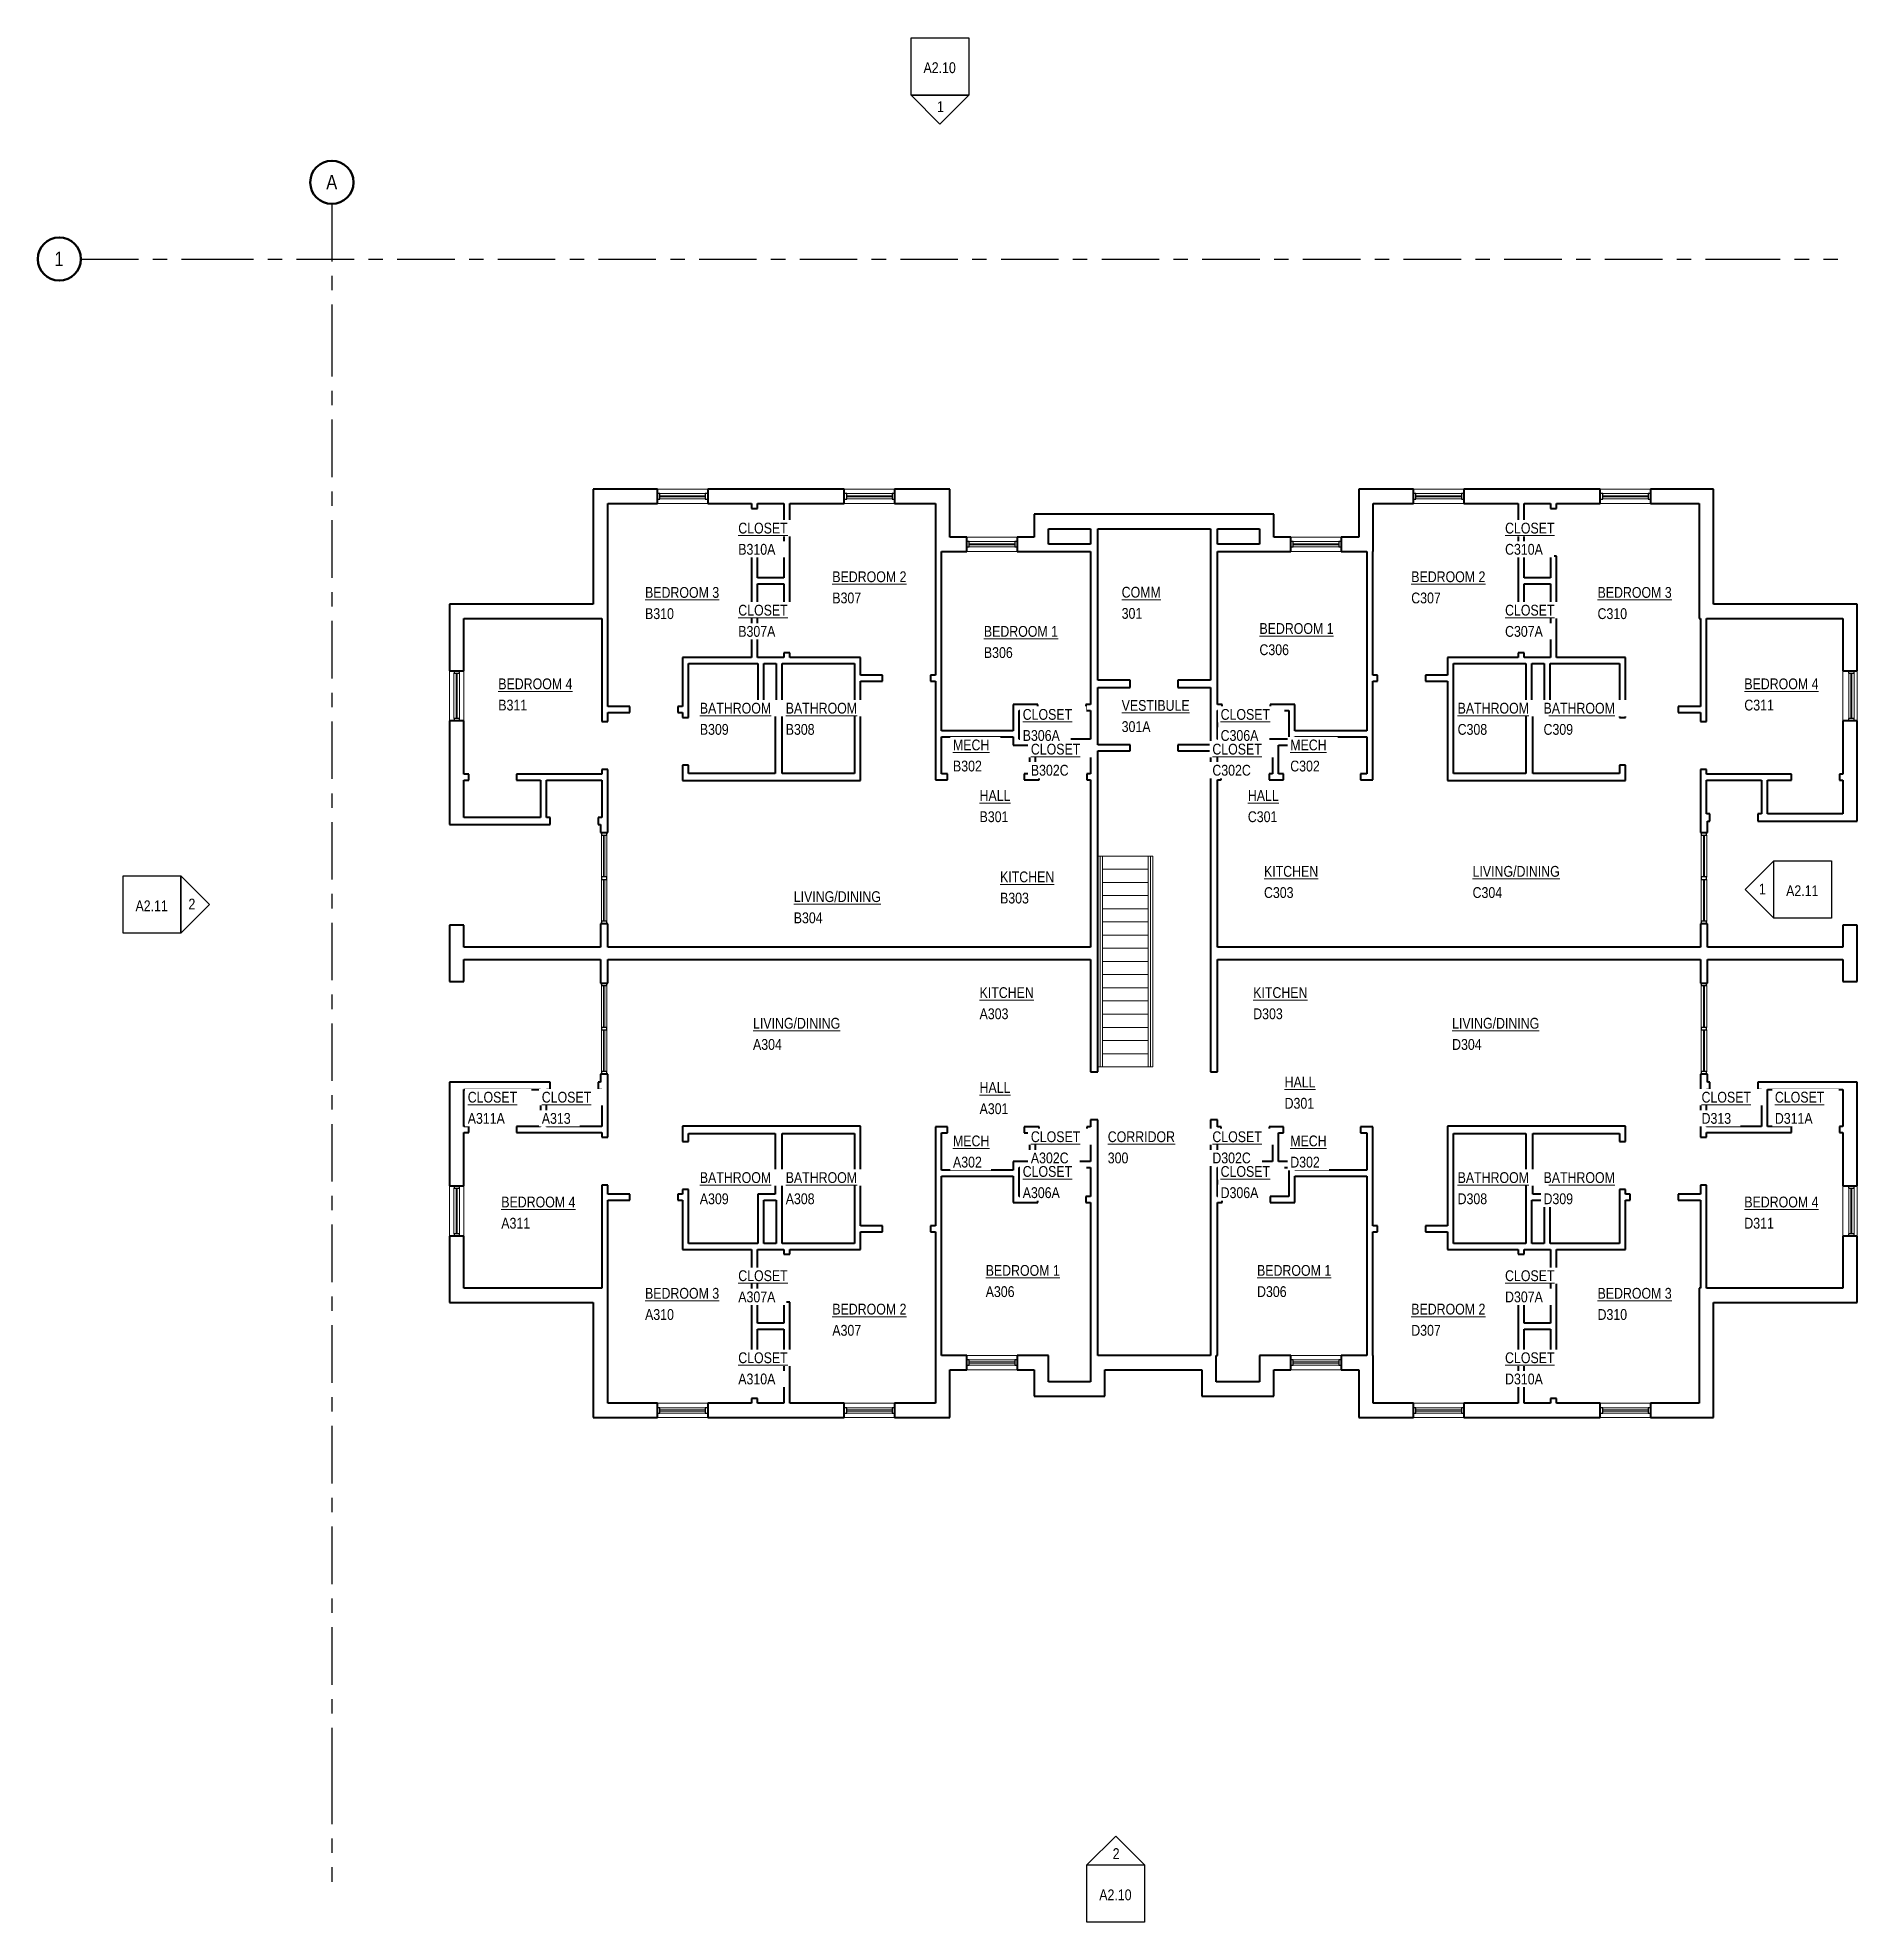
# Model space of a CAD drawing. Header units: inches. Extents: x -1419 to 99, y -118 to 1455.
import ezdxf

# ---------------------------------------------------------------- set-up
doc = ezdxf.new("R2010")
doc.units = ezdxf.units.IN
doc.header["$MEASUREMENT"] = 0
doc.linetypes.add('Grid Line', pattern=[84, 48, -12, 12, -12])
for name, color, linetype, lineweight in [('A-AREA-IDEN', 2, 'Continuous', 9), ('A-FLOR-HRAL', 11, 'Continuous', 9), ('A-GLAZ-CURT', 52, 'Continuous', 9), ('A-GLAZ-CWMG', 51, 'Continuous', 9), ('A-WALL', 113, 'Continuous', 15), ('G-ANNO-SYMB', 111, 'Continuous', 9), ('I-WALL', 2, 'Continuous', 15), ('S-GRID', 1, 'Continuous', 9), ('S-GRID-IDEN', 1, 'Continuous', 50), ('S-STRS', 31, 'Continuous', 9)]:
    doc.layers.add(name, color=color, linetype=linetype, lineweight=lineweight)
doc.styles.add('Arial Narrow', font='ARIALN.TTF', dxfattribs={"height": 9})
doc.styles.add('Arial Narrow_1', font='ARIALN.TTF', dxfattribs={"height": 12})

msp = doc.modelspace()

# ---------------------------------------------------------------- texts
at = {"layer": 'A-AREA-IDEN', "char_height": 9, "attachment_point": 1, "style": 'Arial Narrow', "bg_fill": 3, "box_fill_scale": 1.25, "bg_fill_color": 9, "bg_fill_true_color": 13158600, "bg_fill_transparency": 0}
for s, insert, width in [('\\LBEDROOM 2', (-273, 1009.3), 76.356), ('\\LBEDROOM 3', (-912.5, 996.2), 76.356), ('\\LCOMM', (-514.7, 996.4), 40.299), ('\\LBEDROOM 1', (-629.7, 963.7), 76.356), ('\\LBEDROOM 1', (-399.7, 966.1), 76.356), ('\\LKITCHEN', (-616.2, 758.8), 55.752), ('\\LKITCHEN', (-395.9, 763.4), 55.752), ('\\LLIVING/DINING', (-221.8, 763.4), 89.991), ('\\LLIVING/DINING', (-788.4, 742.3), 89.991), ('\\LKITCHEN', (-633.3, 662.2), 55.752), ('\\LKITCHEN', (-404.9, 662.2), 55.752), ('\\LLIVING/DINING', (-822.4, 636.6), 89.991), ('\\LLIVING/DINING', (-238.9, 636.6), 89.991), ('\\LHALL', (-633.3, 583), 31.512), ('\\LHALL', (-378.7, 587.5), 31.512), ('\\LBEDROOM 1', (-628.2, 430.3), 76.356), ('\\LBEDROOM 1', (-401.7, 430.3), 76.356), ('\\LBEDROOM 3', (-912.5, 411.2), 76.356)]:
    msp.add_mtext(s, dxfattribs=dict(at, insert=insert, width=width))

# ---------------------------------------------------------------- blocks, each defined once
blk = doc.blocks.new('System Panel - zGlazed-5153517-LEVEL 3')
at = {"layer": 'A-GLAZ-CURT', "lineweight": 15}
for p, q in [((17.5, 0.5), (-17.5, 0.5)), ((-17.5, 0.5), (-17.5, -0.5)), ((17.5, -0.5), (17.5, 0.5)), ((-17.5, -0.5), (17.5, -0.5))]:
    blk.add_line(p, q, dxfattribs=at)
blk = doc.blocks.new('Rectangular Mullion - 4 1_2_ x 2_ Rectangular_CE_-5153515-LEVEL 3')
at = {"layer": 'A-GLAZ-CWMG'}
for p, q in [((-949, 628.7), (-949, 663.7)), ((-944.5, 628.7), (-944.5, 663.7))]:
    blk.add_line(p, q, dxfattribs=at)
blk = doc.blocks.new('Rectangular Mullion - 4 1_2_ x 2_ Rectangular_CE_-5153518-LEVEL 3')
at = {"layer": 'A-GLAZ-CWMG', "lineweight": 25}
for p, q in [((-2, 2.25), (0, 2.25)), ((-2, -2.25), (-2, 2.25)), ((0, 2.25), (0, -2.25)), ((0, -2.25), (-2, -2.25))]:
    blk.add_line(p, q, dxfattribs=at)
blk = doc.blocks.new('Rectangular Mullion - 4 1_2_ x 2_ Rectangular_CE_-5153519-LEVEL 3')
at = {"layer": 'A-GLAZ-CWMG', "lineweight": 25}
for p, q in [((0, 2.25), (-2, 2.25)), ((-2, 2.25), (-2, -2.25)), ((0, -2.25), (0, 2.25)), ((-2, -2.25), (0, -2.25))]:
    blk.add_line(p, q, dxfattribs=at)
blk = doc.blocks.new('Rectangular Mullion - 4 1_2_ x 2_ Rectangular_CE_-5153516-LEVEL 3')
at = {"layer": 'A-GLAZ-CWMG', "lineweight": 25}
for p, q in [((-1, 2.25), (1, 2.25)), ((-1, -2.25), (-1, 2.25)), ((1, 2.25), (1, -2.25)), ((1, -2.25), (-1, -2.25))]:
    blk.add_line(p, q, dxfattribs=at)
blk = doc.blocks.new('System Panel - zGlazed-5153523-LEVEL 3')
at = {"layer": 'A-GLAZ-CURT', "lineweight": 15}
for p, q in [((17.5, 0.5), (-17.5, 0.5)), ((-17.5, 0.5), (-17.5, -0.5)), ((17.5, -0.5), (17.5, 0.5)), ((-17.5, -0.5), (17.5, -0.5))]:
    blk.add_line(p, q, dxfattribs=at)
blk = doc.blocks.new('Rectangular Mullion - 4 1_2_ x 2_ Rectangular_CE_-5153521-LEVEL 3')
at = {"layer": 'A-GLAZ-CWMG'}
for p, q in [((-949, 752.2), (-949, 717.2)), ((-944.5, 752.2), (-944.5, 717.2))]:
    blk.add_line(p, q, dxfattribs=at)
blk = doc.blocks.new('Rectangular Mullion - 4 1_2_ x 2_ Rectangular_CE_-5153524-LEVEL 3')
at = {"layer": 'A-GLAZ-CWMG', "lineweight": 25}
for p, q in [((-2, 2.25), (0, 2.25)), ((-2, -2.25), (-2, 2.25)), ((0, 2.25), (0, -2.25)), ((0, -2.25), (-2, -2.25))]:
    blk.add_line(p, q, dxfattribs=at)
blk = doc.blocks.new('Rectangular Mullion - 4 1_2_ x 2_ Rectangular_CE_-5153525-LEVEL 3')
at = {"layer": 'A-GLAZ-CWMG', "lineweight": 25}
for p, q in [((0, 2.25), (-2, 2.25)), ((-2, 2.25), (-2, -2.25)), ((0, -2.25), (0, 2.25)), ((-2, -2.25), (0, -2.25))]:
    blk.add_line(p, q, dxfattribs=at)
blk = doc.blocks.new('Rectangular Mullion - 4 1_2_ x 2_ Rectangular_CE_-5153522-LEVEL 3')
at = {"layer": 'A-GLAZ-CWMG', "lineweight": 25}
for p, q in [((-1, 2.25), (1, 2.25)), ((-1, -2.25), (-1, 2.25)), ((1, 2.25), (1, -2.25)), ((1, -2.25), (-1, -2.25))]:
    blk.add_line(p, q, dxfattribs=at)
blk = doc.blocks.new('Railing - Railing-5153174-LEVEL 3')
at = {"layer": 'A-FLOR-HRAL'}
for p, q in [((-492.7, 771.7), (-490.7, 771.7)), ((-492.7, 595.7), (-492.7, 771.7)), ((-490.7, 595.7), (-490.7, 771.7)), ((-490.7, 595.7), (-492.7, 595.7))]:
    blk.add_line(p, q, dxfattribs=at)
blk = doc.blocks.new('Railing - Railing-5153178-LEVEL 3')
at = {"layer": 'A-FLOR-HRAL'}
for p, q in [((-532.7, 771.7), (-530.7, 771.7)), ((-532.7, 595.7), (-532.7, 771.7)), ((-530.7, 595.7), (-530.7, 771.7)), ((-530.7, 595.7), (-532.7, 595.7))]:
    blk.add_line(p, q, dxfattribs=at)
blk = doc.blocks.new('System Panel - zGlazed-5153537-LEVEL 3')
at = {"layer": 'A-GLAZ-CURT', "lineweight": 15}
for p, q in [((19, 0.5), (-19, 0.5)), ((-19, 0.5), (-19, -0.5)), ((19, -0.5), (19, 0.5)), ((-19, -0.5), (19, -0.5))]:
    blk.add_line(p, q, dxfattribs=at)
blk = doc.blocks.new('Rectangular Mullion - 4 1_2_ x 2_ Rectangular_CE_-5153536-LEVEL 3')
at = {"layer": 'A-GLAZ-CWMG'}
for p, q in [((-1072, 456.4), (-1072, 494.4)), ((-1067.5, 456.4), (-1067.5, 494.4))]:
    blk.add_line(p, q, dxfattribs=at)
blk = doc.blocks.new('Rectangular Mullion - 4 1_2_ x 2_ Rectangular_CE_-5153538-LEVEL 3')
at = {"layer": 'A-GLAZ-CWMG', "lineweight": 25}
for p, q in [((-2, 2.25), (0, 2.25)), ((-2, -2.25), (-2, 2.25)), ((0, 2.25), (0, -2.25)), ((0, -2.25), (-2, -2.25))]:
    blk.add_line(p, q, dxfattribs=at)
blk = doc.blocks.new('Rectangular Mullion - 4 1_2_ x 2_ Rectangular_CE_-5153539-LEVEL 3')
at = {"layer": 'A-GLAZ-CWMG', "lineweight": 25}
for p, q in [((0, 2.25), (-2, 2.25)), ((-2, 2.25), (-2, -2.25)), ((0, -2.25), (0, 2.25)), ((-2, -2.25), (0, -2.25))]:
    blk.add_line(p, q, dxfattribs=at)
blk = doc.blocks.new('System Panel - zGlazed-5153542-LEVEL 3')
at = {"layer": 'A-GLAZ-CURT', "lineweight": 15}
for p, q in [((19, 0.5), (-19, 0.5)), ((-19, 0.5), (-19, -0.5)), ((19, -0.5), (19, 0.5)), ((-19, -0.5), (19, -0.5))]:
    blk.add_line(p, q, dxfattribs=at)
blk = doc.blocks.new('Rectangular Mullion - 4 1_2_ x 2_ Rectangular_CE_-5153541-LEVEL 3')
at = {"layer": 'A-GLAZ-CWMG'}
for p, q in [((-1072, 924.4), (-1072, 886.4)), ((-1067.5, 924.4), (-1067.5, 886.4))]:
    blk.add_line(p, q, dxfattribs=at)
blk = doc.blocks.new('Rectangular Mullion - 4 1_2_ x 2_ Rectangular_CE_-5153543-LEVEL 3')
at = {"layer": 'A-GLAZ-CWMG', "lineweight": 25}
for p, q in [((-2, 2.25), (0, 2.25)), ((-2, -2.25), (-2, 2.25)), ((0, 2.25), (0, -2.25)), ((0, -2.25), (-2, -2.25))]:
    blk.add_line(p, q, dxfattribs=at)
blk = doc.blocks.new('Rectangular Mullion - 4 1_2_ x 2_ Rectangular_CE_-5153544-LEVEL 3')
at = {"layer": 'A-GLAZ-CWMG', "lineweight": 25}
for p, q in [((0, 2.25), (-2, 2.25)), ((-2, 2.25), (-2, -2.25)), ((0, -2.25), (0, 2.25)), ((-2, -2.25), (0, -2.25))]:
    blk.add_line(p, q, dxfattribs=at)
blk = doc.blocks.new('Elevation - Detail Number_CE_-134675-LEVEL 3')
at = {"layer": 'G-ANNO-SYMB', "lineweight": 25}
for p, q in [((-0.25, -0.25), (-0.25, 0.25)), ((-0.25, 0.25), (0.25, 0.25)), ((0.25, 0.25), (0.25, -0.25)), ((0.25, -0.25), (-0.25, -0.25))]:
    blk.add_line(p, q, dxfattribs=at)
blk = doc.blocks.new('Elevation - Detail Number_CE_-46063-LEVEL 3')
at = {"layer": 'G-ANNO-SYMB', "lineweight": 25}
for p, q in [((0, 0.25), (-0.25, 0)), ((0.25, 0), (0, 0.25)), ((-0.25, 0), (0.25, 0))]:
    blk.add_line(p, q, dxfattribs=at)
blk = doc.blocks.new('Grid - Grid Head-Circle_CE_-46466-LEVEL 3')
at = {"layer": 'S-GRID-IDEN'}
blk.add_circle((0, 0), 0.188, dxfattribs=at)
blk = doc.blocks.new('Grid - Grid Head-Circle_CE_-V1-LEVEL 3')
at = {"layer": 'S-GRID-IDEN'}
blk.add_circle((0, 0), 0.188, dxfattribs=at)

# ---------------------------------------------------------------- linework, layer by layer
at = {"layer": 'A-WALL', "lineweight": 40}
for p, q in [((-955.7, 1077.9), (-955.7, 981.9)), ((-902.2, 1077.9), (-955.7, 1077.9)), ((-902.2, 1065.9), (-902.2, 1077.9)), ((-746.2, 1077.9), (-860.2, 1077.9)), ((-860.2, 1077.9), (-860.2, 1065.9)), ((-746.2, 1065.9), (-746.2, 1077.9)), ((-658.2, 1077.9), (-704.2, 1077.9)), ((-704.2, 1077.9), (-704.2, 1065.9)), ((-658.2, 1037.9), (-658.2, 1077.9)), ((-316.7, 1077.9), (-316.7, 1037.9)), ((-271.2, 1077.9), (-316.7, 1077.9)), ((-271.2, 1065.9), (-271.2, 1077.9)), ((-115.2, 1077.9), (-229.2, 1077.9)), ((-229.2, 1077.9), (-229.2, 1065.9)), ((-115.2, 1065.9), (-115.2, 1077.9)), ((-20.7, 1077.9), (-73.2, 1077.9)), ((-73.2, 1077.9), (-73.2, 1065.9)), ((-20.7, 981.9), (-20.7, 1077.9)), ((-943.7, 969.9), (-943.7, 1065.9)), ((-943.7, 1065.9), (-902.2, 1065.9)), ((-860.2, 1065.9), (-823.7, 1065.9)), ((-818.7, 1065.9), (-796.7, 1065.9)), ((-791.7, 1065.9), (-746.2, 1065.9)), ((-704.2, 1065.9), (-670.2, 1065.9)), ((-670.2, 1065.9), (-670.2, 1025.9)), ((-587.7, 1056.9), (-587.7, 1037.9)), ((-387.7, 1056.9), (-587.7, 1056.9)), ((-387.7, 1037.9), (-387.7, 1056.9)), ((-304.7, 1025.9), (-304.7, 1065.9)), ((-304.7, 1065.9), (-271.2, 1065.9)), ((-229.2, 1065.9), (-183.7, 1065.9)), ((-178.7, 1065.9), (-156.7, 1065.9)), ((-151.7, 1065.9), (-115.2, 1065.9)), ((-73.2, 1065.9), (-32.7, 1065.9)), ((-32.7, 1065.9), (-32.7, 969.9)), ((-575.7, 1031.9), (-575.7, 1044.9)), ((-575.7, 1044.9), (-540.7, 1044.9)), ((-540.7, 1044.9), (-540.7, 1031.9)), ((-534.7, 1044.9), (-440.7, 1044.9)), ((-534.7, 918.4), (-534.7, 1044.9)), ((-440.7, 1044.9), (-440.7, 918.4)), ((-434.7, 1044.9), (-399.7, 1044.9)), ((-434.7, 1031.9), (-434.7, 1044.9)), ((-399.7, 1044.9), (-399.7, 1031.9)), ((-665.2, 1025.9), (-644, 1025.9)), ((-644, 1037.9), (-658.2, 1037.9)), ((-644, 1025.9), (-644, 1037.9)), ((-587.7, 1037.9), (-602, 1037.9)), ((-602, 1037.9), (-602, 1025.9)), ((-602, 1025.9), (-540.7, 1025.9)), ((-540.7, 1031.9), (-575.7, 1031.9)), ((-540.7, 1025.9), (-540.7, 898.2)), ((-399.7, 1031.9), (-434.7, 1031.9)), ((-434.7, 898.2), (-434.7, 1025.9)), ((-434.7, 1025.9), (-373.5, 1025.9)), ((-373.5, 1037.9), (-387.7, 1037.9)), ((-373.5, 1025.9), (-373.5, 1037.9)), ((-316.7, 1037.9), (-331.5, 1037.9)), ((-331.5, 1037.9), (-331.5, 1025.9)), ((-331.5, 1025.9), (-310.2, 1025.9)), ((-305.2, 1025.9), (-304.7, 1025.9)), ((-1075.7, 981.9), (-1075.7, 926.4)), ((-955.7, 981.9), (-1075.7, 981.9)), ((99.3, 981.9), (-20.7, 981.9)), ((99.3, 926.4), (99.3, 981.9)), ((-1063.7, 926.4), (-1063.7, 969.9)), ((-1063.7, 969.9), (-948.7, 969.9)), ((-32.7, 969.9), (-31.7, 969.9)), ((-26.7, 969.9), (87.3, 969.9)), ((87.3, 969.9), (87.3, 926.4)), ((-1075.7, 926.4), (-1063.7, 926.4)), ((-507.7, 918.4), (-534.7, 918.4)), ((-534.7, 864.4), (-534.7, 912.4)), ((-534.7, 912.4), (-507.7, 912.4)), ((-507.7, 912.4), (-507.7, 918.4)), ((-440.7, 918.4), (-467.7, 918.4)), ((-467.7, 918.4), (-467.7, 912.4)), ((-467.7, 912.4), (-440.7, 912.4)), ((-440.7, 912.4), (-440.7, 864.4)), ((87.3, 926.4), (99.3, 926.4)), ((-1075.7, 884.4), (-1075.7, 797.9)), ((-1063.7, 884.4), (-1075.7, 884.4)), ((-1063.7, 839.9), (-1063.7, 884.4)), ((-803, 896.4), (-804, 896.4)), ((-804, 891.4), (-804, 840.7)), ((-798, 840.7), (-798, 896.4)), ((-540.7, 893.2), (-540.7, 869.2)), ((-434.7, 869.2), (-434.7, 893.2)), ((-177.5, 896.4), (-177.5, 840.7)), ((-171.5, 896.4), (-172.5, 896.4)), ((-171.5, 840.7), (-171.5, 891.4)), ((87.3, 884.4), (87.3, 839.9)), ((99.3, 884.4), (87.3, 884.4)), ((99.3, 800.9), (99.3, 884.4)), ((-540.7, 864.2), (-540.7, 840.2)), ((-534.7, 591.6), (-534.7, 859.4)), ((-440.7, 859.4), (-440.7, 591.6)), ((-434.7, 840.2), (-434.7, 864.2)), ((-1063.7, 803.9), (-1063.7, 834.9)), ((-881.2, 840.7), (-881.2, 834.7)), ((-881.2, 834.7), (-737.7, 834.7)), ((-804, 840.7), (-876.2, 840.7)), ((-737.7, 840.7), (-798, 840.7)), ((-540.7, 835.2), (-540.7, 695.7)), ((-434.7, 695.7), (-434.7, 835.2)), ((-177.5, 840.7), (-237.7, 840.7)), ((-237.7, 834.7), (-94.2, 834.7)), ((-99.2, 840.7), (-171.5, 840.7)), ((-94.2, 834.7), (-94.2, 840.7)), ((87.3, 834.9), (87.3, 806.9)), ((-999.7, 803.9), (-1063.7, 803.9)), ((-991.7, 803.9), (-994.7, 803.9)), ((-991.7, 797.9), (-991.7, 803.9)), ((-948.7, 803.9), (-951.7, 803.9)), ((-951.7, 803.9), (-951.7, 797.9)), ((-943.7, 791.2), (-943.7, 803.9)), ((-31.7, 806.9), (-31.7, 791.2)), ((-23.7, 806.9), (-26.7, 806.9)), ((-23.7, 800.9), (-23.7, 806.9)), ((19.3, 806.9), (16.3, 806.9)), ((16.3, 806.9), (16.3, 800.9)), ((87.3, 806.9), (24.3, 806.9)), ((-1075.7, 797.9), (-991.7, 797.9)), ((-951.7, 797.9), (-949.7, 797.9)), ((-949.7, 797.9), (-949.7, 791.2)), ((-949.7, 791.2), (-943.7, 791.2)), ((-31.7, 791.2), (-25.7, 791.2)), ((-25.7, 791.2), (-25.7, 800.9)), ((-25.7, 800.9), (-23.7, 800.9)), ((16.3, 800.9), (99.3, 800.9)), ((-1075.7, 713.9), (-1075.7, 666.9)), ((-1063.7, 713.9), (-1075.7, 713.9)), ((-1063.7, 695.7), (-1063.7, 713.9)), ((-949.7, 715.2), (-949.7, 695.7)), ((-943.7, 715.2), (-949.7, 715.2)), ((-943.7, 695.7), (-943.7, 715.2)), ((-31.7, 715.2), (-31.7, 695.7)), ((-25.7, 715.2), (-31.7, 715.2)), ((-25.7, 695.7), (-25.7, 715.2)), ((87.3, 713.9), (87.3, 695.7)), ((99.3, 713.9), (87.3, 713.9)), ((99.3, 666.9), (99.3, 713.9)), ((-949.7, 695.7), (-1063.7, 695.7)), ((-540.7, 695.7), (-943.7, 695.7)), ((-31.7, 695.7), (-434.7, 695.7)), ((87.3, 695.7), (-25.7, 695.7)), ((-1063.7, 666.9), (-1063.7, 685.2)), ((-1063.7, 685.2), (-949.7, 685.2)), ((-949.7, 685.2), (-949.7, 665.7)), ((-943.7, 685.2), (-540.7, 685.2)), ((-943.7, 665.7), (-943.7, 685.2)), ((-540.7, 685.2), (-540.7, 591.6)), ((-434.7, 685.2), (-31.7, 685.2)), ((-434.7, 591.6), (-434.7, 685.2)), ((-31.7, 685.2), (-31.7, 665.7)), ((-25.7, 685.2), (87.3, 685.2)), ((-25.7, 665.7), (-25.7, 685.2)), ((87.3, 685.2), (87.3, 666.9)), ((-1075.7, 666.9), (-1063.7, 666.9)), ((-949.7, 665.7), (-943.7, 665.7)), ((-31.7, 665.7), (-25.7, 665.7)), ((87.3, 666.9), (99.3, 666.9)), ((-1075.7, 582.9), (-1075.7, 496.4)), ((-991.7, 582.9), (-1075.7, 582.9)), ((-991.7, 576.9), (-991.7, 582.9)), ((-949.7, 582.9), (-951.7, 582.9)), ((-951.7, 582.9), (-951.7, 576.9)), ((-943.7, 589.7), (-949.7, 589.7)), ((-949.7, 589.7), (-949.7, 582.9)), ((-943.7, 576.9), (-943.7, 589.7)), ((-540.7, 591.6), (-534.7, 591.6)), ((-440.7, 591.6), (-434.7, 591.6)), ((-25.7, 589.7), (-31.7, 589.7)), ((-31.7, 589.7), (-31.7, 576.9)), ((-25.7, 582.9), (-25.7, 589.7)), ((-23.7, 582.9), (-25.7, 582.9)), ((-23.7, 576.9), (-23.7, 582.9)), ((99.3, 582.9), (16.3, 582.9)), ((16.3, 582.9), (16.3, 576.9)), ((99.3, 496.4), (99.3, 582.9)), ((-1063.7, 545.9), (-1063.7, 576.9)), ((-1063.7, 576.9), (-999.7, 576.9)), ((-994.7, 576.9), (-991.7, 576.9)), ((-951.7, 576.9), (-948.7, 576.9)), ((-26.7, 576.9), (-23.7, 576.9)), ((16.3, 576.9), (19.3, 576.9)), ((24.3, 576.9), (87.3, 576.9)), ((87.3, 576.9), (87.3, 545.9)), ((-534.7, 551.6), (-540.7, 551.6)), ((-540.7, 551.6), (-540.7, 545.6)), ((-534.7, 354.9), (-534.7, 551.6)), ((-434.7, 551.6), (-440.7, 551.6)), ((-440.7, 551.6), (-440.7, 354.9)), ((-434.7, 545.6), (-434.7, 551.6)), ((-1063.7, 496.4), (-1063.7, 540.9)), ((-737.7, 546.1), (-881.2, 546.1)), ((-881.2, 546.1), (-881.2, 540.1)), ((-876.2, 540.1), (-804, 540.1)), ((-804, 540.1), (-804, 489.4)), ((-798, 540.1), (-737.7, 540.1)), ((-798, 484.4), (-798, 540.1)), ((-540.7, 540.6), (-540.7, 516.6)), ((-434.7, 516.6), (-434.7, 540.6)), ((-94.2, 546.1), (-237.7, 546.1)), ((-237.7, 540.1), (-177.5, 540.1)), ((-177.5, 540.1), (-177.5, 484.4)), ((-171.5, 540.1), (-99.2, 540.1)), ((-171.5, 489.4), (-171.5, 540.1)), ((-94.2, 540.1), (-94.2, 546.1)), ((87.3, 540.9), (87.3, 496.4)), ((-540.7, 511.6), (-540.7, 487.6)), ((-434.7, 487.6), (-434.7, 511.6)), ((-1075.7, 496.4), (-1063.7, 496.4)), ((87.3, 496.4), (99.3, 496.4)), ((-804, 484.4), (-803, 484.4)), ((-540.7, 482.6), (-540.7, 332.9)), ((-434.7, 354.9), (-434.7, 482.6)), ((-172.5, 484.4), (-171.5, 484.4)), ((-1075.7, 454.4), (-1075.7, 398.9)), ((-1063.7, 454.4), (-1075.7, 454.4)), ((-1063.7, 410.9), (-1063.7, 454.4)), ((87.3, 454.4), (87.3, 410.9)), ((99.3, 454.4), (87.3, 454.4)), ((99.3, 398.9), (99.3, 454.4)), ((-948.7, 410.9), (-1063.7, 410.9)), ((-943.7, 314.9), (-943.7, 410.9)), ((-31.7, 410.9), (-32.7, 410.9)), ((-32.7, 410.9), (-32.7, 314.9)), ((87.3, 410.9), (-26.7, 410.9)), ((-1075.7, 398.9), (-955.7, 398.9)), ((-955.7, 398.9), (-955.7, 302.9)), ((-20.7, 398.9), (99.3, 398.9)), ((-20.7, 302.9), (-20.7, 398.9)), ((-670.2, 354.9), (-670.2, 314.9)), ((-644, 354.9), (-665.2, 354.9)), ((-644, 342.9), (-644, 354.9)), ((-575.7, 354.9), (-602, 354.9)), ((-602, 354.9), (-602, 342.9)), ((-575.7, 332.9), (-575.7, 354.9)), ((-440.7, 354.9), (-534.7, 354.9)), ((-435.7, 332.9), (-435.7, 354.9)), ((-435.7, 354.9), (-434.7, 354.9)), ((-373.5, 354.9), (-399.7, 354.9)), ((-399.7, 354.9), (-399.7, 332.9)), ((-373.5, 342.9), (-373.5, 354.9)), ((-310.2, 354.9), (-331.5, 354.9)), ((-331.5, 354.9), (-331.5, 342.9)), ((-304.7, 354.9), (-305.2, 354.9)), ((-304.7, 314.9), (-304.7, 354.9)), ((-658.2, 342.9), (-644, 342.9)), ((-658.2, 302.9), (-658.2, 342.9)), ((-602, 342.9), (-587.7, 342.9)), ((-587.7, 342.9), (-587.7, 320.9)), ((-540.7, 332.9), (-575.7, 332.9)), ((-528.7, 342.9), (-447.7, 342.9)), ((-528.7, 320.9), (-528.7, 342.9)), ((-447.7, 342.9), (-447.7, 320.9)), ((-399.7, 332.9), (-435.7, 332.9)), ((-387.7, 342.9), (-373.5, 342.9)), ((-387.7, 320.9), (-387.7, 342.9)), ((-331.5, 342.9), (-316.7, 342.9)), ((-316.7, 342.9), (-316.7, 302.9)), ((-902.2, 314.9), (-943.7, 314.9)), ((-902.2, 302.9), (-902.2, 314.9)), ((-823.7, 314.9), (-860.2, 314.9)), ((-860.2, 314.9), (-860.2, 302.9)), ((-796.7, 314.9), (-818.7, 314.9)), ((-746.2, 314.9), (-791.7, 314.9)), ((-746.2, 302.9), (-746.2, 314.9)), ((-670.2, 314.9), (-704.2, 314.9)), ((-704.2, 314.9), (-704.2, 302.9)), ((-587.7, 320.9), (-528.7, 320.9)), ((-447.7, 320.9), (-387.7, 320.9)), ((-271.2, 314.9), (-304.7, 314.9)), ((-271.2, 302.9), (-271.2, 314.9)), ((-183.7, 314.9), (-229.2, 314.9)), ((-229.2, 314.9), (-229.2, 302.9)), ((-156.7, 314.9), (-178.7, 314.9)), ((-115.2, 314.9), (-151.7, 314.9)), ((-115.2, 302.9), (-115.2, 314.9)), ((-32.7, 314.9), (-73.2, 314.9)), ((-73.2, 314.9), (-73.2, 302.9)), ((-955.7, 302.9), (-902.2, 302.9)), ((-860.2, 302.9), (-746.2, 302.9)), ((-704.2, 302.9), (-658.2, 302.9)), ((-316.7, 302.9), (-271.2, 302.9)), ((-229.2, 302.9), (-115.2, 302.9)), ((-73.2, 302.9), (-20.7, 302.9))]:
    msp.add_line(p, q, dxfattribs=at)
at = {"layer": 'A-WALL'}
for p, q in [((-902.2, 1077.9), (-860.2, 1077.9)), ((-746.2, 1077.9), (-704.2, 1077.9)), ((-271.2, 1077.9), (-229.2, 1077.9)), ((-115.2, 1077.9), (-73.2, 1077.9)), ((-860.2, 1065.9), (-902.2, 1065.9)), ((-704.2, 1065.9), (-746.2, 1065.9)), ((-229.2, 1065.9), (-271.2, 1065.9)), ((-73.2, 1065.9), (-115.2, 1065.9)), ((-644, 1037.9), (-602, 1037.9)), ((-602, 1025.9), (-644, 1025.9)), ((-373.5, 1037.9), (-331.5, 1037.9)), ((-331.5, 1025.9), (-373.5, 1025.9)), ((-1075.7, 884.4), (-1075.7, 926.4)), ((-1063.7, 926.4), (-1063.7, 884.4)), ((87.3, 884.4), (87.3, 926.4)), ((99.3, 926.4), (99.3, 884.4)), ((-1075.7, 454.4), (-1075.7, 496.4)), ((-1063.7, 496.4), (-1063.7, 454.4)), ((87.3, 454.4), (87.3, 496.4)), ((99.3, 496.4), (99.3, 454.4)), ((-644, 354.9), (-602, 354.9)), ((-373.5, 354.9), (-331.5, 354.9)), ((-602, 342.9), (-644, 342.9)), ((-331.5, 342.9), (-373.5, 342.9)), ((-902.2, 314.9), (-860.2, 314.9)), ((-746.2, 314.9), (-704.2, 314.9)), ((-271.2, 314.9), (-229.2, 314.9)), ((-115.2, 314.9), (-73.2, 314.9)), ((-860.2, 302.9), (-902.2, 302.9)), ((-704.2, 302.9), (-746.2, 302.9)), ((-229.2, 302.9), (-271.2, 302.9)), ((-73.2, 302.9), (-115.2, 302.9))]:
    msp.add_line(p, q, dxfattribs=at)
at = {"layer": 'I-WALL', "lineweight": 40}
for p, q in [((-823.7, 1065.9), (-823.7, 1061.9)), ((-823.7, 1061.9), (-818.7, 1061.9)), ((-818.7, 1061.9), (-818.7, 1065.9)), ((-796.7, 1065.9), (-796.7, 1003.9)), ((-791.7, 981.4), (-791.7, 1065.9)), ((-183.7, 1065.9), (-183.7, 981.4)), ((-178.7, 1003.9), (-178.7, 1065.9)), ((-156.7, 1065.9), (-156.7, 1061.9)), ((-156.7, 1061.9), (-151.7, 1061.9)), ((-151.7, 1061.9), (-151.7, 1065.9)), ((-670.2, 1025.9), (-670.2, 922.7)), ((-665.2, 876.2), (-665.2, 1025.9)), ((-310.2, 1025.9), (-310.2, 876.2)), ((-305.2, 922.7), (-305.2, 1025.9)), ((-818.7, 1021.9), (-823.7, 1021.9)), ((-823.7, 1021.9), (-823.7, 937.4)), ((-818.7, 1003.9), (-818.7, 1021.9)), ((-151.7, 1021.9), (-156.7, 1021.9)), ((-156.7, 1021.9), (-156.7, 1003.9)), ((-151.7, 937.4), (-151.7, 1021.9)), ((-796.7, 1003.9), (-818.7, 1003.9)), ((-818.7, 937.4), (-818.7, 998.9)), ((-818.7, 998.9), (-796.7, 998.9)), ((-796.7, 998.9), (-796.7, 981.4)), ((-156.7, 1003.9), (-178.7, 1003.9)), ((-178.7, 981.4), (-178.7, 998.9)), ((-178.7, 998.9), (-156.7, 998.9)), ((-156.7, 998.9), (-156.7, 937.4)), ((-796.7, 981.4), (-791.7, 981.4)), ((-183.7, 981.4), (-178.7, 981.4)), ((-948.7, 969.9), (-948.7, 883.9)), ((-943.7, 896.4), (-943.7, 969.9)), ((-31.7, 969.9), (-31.7, 896.4)), ((-26.7, 883.9), (-26.7, 969.9)), ((-881.2, 937.4), (-881.2, 896.4)), ((-823.7, 937.4), (-881.2, 937.4)), ((-876.2, 887.4), (-876.2, 932.4)), ((-876.2, 932.4), (-818.5, 932.4)), ((-796.7, 937.4), (-818.7, 937.4)), ((-818.5, 932.4), (-818.5, 891.4)), ((-813.5, 932.4), (-803, 932.4)), ((-813.5, 896.4), (-813.5, 932.4)), ((-803, 932.4), (-803, 896.4)), ((-798, 932.4), (-737.7, 932.4)), ((-798, 896.4), (-798, 932.4)), ((-791.7, 941.4), (-796.7, 941.4)), ((-796.7, 941.4), (-796.7, 937.4)), ((-791.7, 937.4), (-791.7, 941.4)), ((-732.7, 937.4), (-791.7, 937.4)), ((-737.7, 932.4), (-737.7, 840.7)), ((-732.7, 922.7), (-732.7, 937.4)), ((-183.7, 937.4), (-242.7, 937.4)), ((-242.7, 937.4), (-242.7, 922.7)), ((-237.7, 932.4), (-177.5, 932.4)), ((-237.7, 840.7), (-237.7, 932.4)), ((-178.7, 941.4), (-183.7, 941.4)), ((-183.7, 941.4), (-183.7, 937.4)), ((-178.7, 937.4), (-178.7, 941.4)), ((-156.7, 937.4), (-178.7, 937.4)), ((-177.5, 932.4), (-177.5, 896.4)), ((-172.5, 932.4), (-162, 932.4)), ((-172.5, 896.4), (-172.5, 932.4)), ((-162, 932.4), (-162, 896.4)), ((-157, 932.4), (-99.2, 932.4)), ((-157, 891.4), (-157, 932.4)), ((-94.2, 937.4), (-151.7, 937.4)), ((-99.2, 932.4), (-99.2, 887.4)), ((-94.2, 896.4), (-94.2, 937.4)), ((-714.2, 922.7), (-732.7, 922.7)), ((-732.7, 834.7), (-732.7, 917.7)), ((-732.7, 917.7), (-714.2, 917.7)), ((-714.2, 917.7), (-714.2, 922.7)), ((-670.2, 922.7), (-674.2, 922.7)), ((-674.2, 922.7), (-674.2, 917.7)), ((-674.2, 917.7), (-670.2, 917.7)), ((-670.2, 917.7), (-670.2, 835.2)), ((-301.2, 922.7), (-305.2, 922.7)), ((-305.2, 917.7), (-301.2, 917.7)), ((-305.2, 835.2), (-305.2, 917.7)), ((-301.2, 917.7), (-301.2, 922.7)), ((-242.7, 922.7), (-261.2, 922.7)), ((-261.2, 922.7), (-261.2, 917.7)), ((-261.2, 917.7), (-242.7, 917.7)), ((-242.7, 917.7), (-242.7, 834.7)), ((-605.3, 898.2), (-605.3, 876.2)), ((-584.7, 898.2), (-605.3, 898.2)), ((-584.7, 893.2), (-584.7, 898.2)), ((-540.7, 898.2), (-544.7, 898.2)), ((-544.7, 898.2), (-544.7, 893.2)), ((-430.7, 898.2), (-434.7, 898.2)), ((-430.7, 893.2), (-430.7, 898.2)), ((-370.1, 898.2), (-390.7, 898.2)), ((-390.7, 898.2), (-390.7, 893.2)), ((-370.1, 876.2), (-370.1, 898.2)), ((-948.7, 883.9), (-943.7, 883.9)), ((-925.2, 896.4), (-943.7, 896.4)), ((-943.7, 883.9), (-943.7, 891.4)), ((-943.7, 891.4), (-925.2, 891.4)), ((-925.2, 891.4), (-925.2, 896.4)), ((-881.2, 896.4), (-885.2, 896.4)), ((-885.2, 896.4), (-885.2, 891.4)), ((-885.2, 891.4), (-881.2, 891.4)), ((-881.2, 891.4), (-881.2, 887.4)), ((-881.2, 887.4), (-876.2, 887.4)), ((-818.5, 891.4), (-804, 891.4)), ((-804, 896.4), (-813.5, 896.4)), ((-600.3, 869.2), (-600.3, 893.2)), ((-600.3, 893.2), (-584.7, 893.2)), ((-544.7, 893.2), (-540.7, 893.2)), ((-434.7, 893.2), (-430.7, 893.2)), ((-390.7, 893.2), (-375.1, 893.2)), ((-375.1, 893.2), (-375.1, 869.2)), ((-162, 896.4), (-171.5, 896.4)), ((-171.5, 891.4), (-157, 891.4)), ((-99.2, 887.4), (-94.2, 887.4)), ((-90.2, 896.4), (-94.2, 896.4)), ((-94.2, 887.4), (-94.2, 891.4)), ((-94.2, 891.4), (-90.2, 891.4)), ((-90.2, 891.4), (-90.2, 896.4)), ((-31.7, 896.4), (-50.2, 896.4)), ((-50.2, 896.4), (-50.2, 891.4)), ((-50.2, 891.4), (-31.7, 891.4)), ((-31.7, 891.4), (-31.7, 883.9)), ((-31.7, 883.9), (-26.7, 883.9)), ((-605.3, 876.2), (-665.2, 876.2)), ((-665.2, 840.2), (-665.2, 871.2)), ((-665.2, 871.2), (-605.3, 871.2)), ((-605.3, 871.2), (-605.3, 864.2)), ((-540.7, 869.2), (-600.3, 869.2)), ((-375.1, 869.2), (-434.7, 869.2)), ((-310.2, 876.2), (-370.1, 876.2)), ((-370.1, 864.2), (-370.1, 871.2)), ((-370.1, 871.2), (-310.2, 871.2)), ((-310.2, 871.2), (-310.2, 840.2)), ((-605.3, 864.2), (-591.7, 864.2)), ((-591.7, 864.2), (-591.7, 840.2)), ((-586.7, 840.2), (-586.7, 864.2)), ((-586.7, 864.2), (-540.7, 864.2)), ((-507.7, 864.4), (-534.7, 864.4)), ((-534.7, 859.4), (-507.7, 859.4)), ((-507.7, 859.4), (-507.7, 864.4)), ((-440.7, 864.4), (-467.7, 864.4)), ((-467.7, 864.4), (-467.7, 859.4)), ((-467.7, 859.4), (-440.7, 859.4)), ((-434.7, 864.2), (-388.7, 864.2)), ((-388.7, 864.2), (-388.7, 840.2)), ((-383.7, 840.2), (-383.7, 864.2)), ((-383.7, 864.2), (-370.1, 864.2)), ((-1059.7, 839.9), (-1063.7, 839.9)), ((-1063.7, 834.9), (-1059.7, 834.9)), ((-1059.7, 834.9), (-1059.7, 839.9)), ((-948.7, 839.9), (-1019.7, 839.9)), ((-1019.7, 839.9), (-1019.7, 834.9)), ((-1019.7, 834.9), (-999.7, 834.9)), ((-999.7, 834.9), (-999.7, 803.9)), ((-994.7, 834.9), (-948.7, 834.9)), ((-994.7, 803.9), (-994.7, 834.9)), ((-948.7, 843.9), (-948.7, 839.9)), ((-943.7, 843.9), (-948.7, 843.9)), ((-948.7, 834.9), (-948.7, 803.9)), ((-943.7, 803.9), (-943.7, 843.9)), ((-881.2, 847.4), (-881.2, 840.7)), ((-876.2, 847.4), (-881.2, 847.4)), ((-876.2, 840.7), (-876.2, 847.4)), ((-737.7, 834.7), (-732.7, 834.7)), ((-670.2, 835.2), (-660, 835.2)), ((-660, 840.2), (-665.2, 840.2)), ((-660, 835.2), (-660, 840.2)), ((-591.7, 840.2), (-596, 840.2)), ((-596, 840.2), (-596, 835.2)), ((-596, 835.2), (-583.7, 835.2)), ((-583.7, 840.2), (-586.7, 840.2)), ((-583.7, 835.2), (-583.7, 840.2)), ((-540.7, 840.2), (-543.7, 840.2)), ((-543.7, 840.2), (-543.7, 835.2)), ((-543.7, 835.2), (-540.7, 835.2)), ((-431.7, 840.2), (-434.7, 840.2)), ((-434.7, 835.2), (-431.7, 835.2)), ((-431.7, 835.2), (-431.7, 840.2)), ((-388.7, 840.2), (-391.7, 840.2)), ((-391.7, 840.2), (-391.7, 835.2)), ((-391.7, 835.2), (-379.5, 835.2)), ((-379.5, 840.2), (-383.7, 840.2)), ((-379.5, 835.2), (-379.5, 840.2)), ((-310.2, 840.2), (-315.5, 840.2)), ((-315.5, 840.2), (-315.5, 835.2)), ((-315.5, 835.2), (-305.2, 835.2)), ((-242.7, 834.7), (-237.7, 834.7)), ((-99.2, 847.4), (-99.2, 840.7)), ((-94.2, 847.4), (-99.2, 847.4)), ((-94.2, 840.7), (-94.2, 847.4)), ((-31.7, 843.9), (-31.7, 806.9)), ((-26.7, 843.9), (-31.7, 843.9)), ((-26.7, 839.9), (-26.7, 843.9)), ((44.3, 839.9), (-26.7, 839.9)), ((-26.7, 834.9), (19.3, 834.9)), ((-26.7, 806.9), (-26.7, 834.9)), ((19.3, 834.9), (19.3, 806.9)), ((24.3, 834.9), (44.3, 834.9)), ((24.3, 806.9), (24.3, 834.9)), ((44.3, 834.9), (44.3, 839.9)), ((87.3, 839.9), (84.3, 839.9)), ((84.3, 839.9), (84.3, 834.9)), ((84.3, 834.9), (87.3, 834.9)), ((-999.7, 576.9), (-999.7, 545.9)), ((-994.7, 545.9), (-994.7, 576.9)), ((-948.7, 576.9), (-948.7, 545.9)), ((-943.7, 536.9), (-943.7, 576.9)), ((-31.7, 576.9), (-31.7, 536.9)), ((-26.7, 545.9), (-26.7, 576.9)), ((19.3, 576.9), (19.3, 545.9)), ((24.3, 545.9), (24.3, 576.9)), ((-1059.7, 545.9), (-1063.7, 545.9)), ((-1063.7, 540.9), (-1059.7, 540.9)), ((-1059.7, 540.9), (-1059.7, 545.9)), ((-999.7, 545.9), (-1019.7, 545.9)), ((-1019.7, 545.9), (-1019.7, 540.9)), ((-1019.7, 540.9), (-948.7, 540.9)), ((-948.7, 545.9), (-994.7, 545.9)), ((-948.7, 540.9), (-948.7, 536.9)), ((-948.7, 536.9), (-943.7, 536.9)), ((-881.2, 540.1), (-881.2, 533.4)), ((-876.2, 533.4), (-876.2, 540.1)), ((-732.7, 546.1), (-737.7, 546.1)), ((-737.7, 540.1), (-737.7, 448.4)), ((-732.7, 463.1), (-732.7, 546.1)), ((-670.2, 545.6), (-670.2, 463.1)), ((-660, 545.6), (-670.2, 545.6)), ((-665.2, 509.6), (-665.2, 540.6)), ((-665.2, 540.6), (-660, 540.6)), ((-660, 540.6), (-660, 545.6)), ((-583.7, 545.6), (-596, 545.6)), ((-596, 545.6), (-596, 540.6)), ((-596, 540.6), (-591.7, 540.6)), ((-591.7, 540.6), (-591.7, 516.6)), ((-586.7, 540.6), (-583.7, 540.6)), ((-586.7, 516.6), (-586.7, 540.6)), ((-583.7, 540.6), (-583.7, 545.6)), ((-540.7, 545.6), (-543.7, 545.6)), ((-543.7, 545.6), (-543.7, 540.6)), ((-543.7, 540.6), (-540.7, 540.6)), ((-431.7, 545.6), (-434.7, 545.6)), ((-434.7, 540.6), (-431.7, 540.6)), ((-431.7, 540.6), (-431.7, 545.6)), ((-379.5, 545.6), (-391.7, 545.6)), ((-391.7, 545.6), (-391.7, 540.6)), ((-391.7, 540.6), (-388.7, 540.6)), ((-388.7, 540.6), (-388.7, 516.6)), ((-383.7, 540.6), (-379.5, 540.6)), ((-383.7, 516.6), (-383.7, 540.6)), ((-379.5, 540.6), (-379.5, 545.6)), ((-305.2, 545.6), (-315.5, 545.6)), ((-315.5, 545.6), (-315.5, 540.6)), ((-315.5, 540.6), (-310.2, 540.6)), ((-310.2, 540.6), (-310.2, 509.6)), ((-305.2, 463.1), (-305.2, 545.6)), ((-242.7, 546.1), (-242.7, 463.1)), ((-237.7, 546.1), (-242.7, 546.1)), ((-237.7, 448.4), (-237.7, 540.1)), ((-99.2, 540.1), (-99.2, 533.4)), ((-94.2, 533.4), (-94.2, 540.1)), ((-31.7, 536.9), (-26.7, 536.9)), ((19.3, 545.9), (-26.7, 545.9)), ((-26.7, 540.9), (44.3, 540.9)), ((-26.7, 536.9), (-26.7, 540.9)), ((44.3, 545.9), (24.3, 545.9)), ((44.3, 540.9), (44.3, 545.9)), ((87.3, 545.9), (84.3, 545.9)), ((84.3, 545.9), (84.3, 540.9)), ((84.3, 540.9), (87.3, 540.9)), ((-881.2, 533.4), (-876.2, 533.4)), ((-99.2, 533.4), (-94.2, 533.4)), ((-605.3, 509.6), (-665.2, 509.6)), ((-665.2, 354.9), (-665.2, 504.6)), ((-665.2, 504.6), (-605.3, 504.6)), ((-591.7, 516.6), (-605.3, 516.6)), ((-605.3, 516.6), (-605.3, 509.6)), ((-605.3, 504.6), (-605.3, 482.6)), ((-600.3, 511.6), (-540.7, 511.6)), ((-600.3, 487.6), (-600.3, 511.6)), ((-540.7, 516.6), (-586.7, 516.6)), ((-388.7, 516.6), (-434.7, 516.6)), ((-434.7, 511.6), (-375.1, 511.6)), ((-370.1, 516.6), (-383.7, 516.6)), ((-375.1, 511.6), (-375.1, 487.6)), ((-370.1, 509.6), (-370.1, 516.6)), ((-310.2, 509.6), (-370.1, 509.6)), ((-370.1, 482.6), (-370.1, 504.6)), ((-370.1, 504.6), (-310.2, 504.6)), ((-310.2, 504.6), (-310.2, 354.9)), ((-943.7, 496.9), (-948.7, 496.9)), ((-948.7, 496.9), (-948.7, 410.9)), ((-943.7, 489.4), (-943.7, 496.9)), ((-925.2, 489.4), (-943.7, 489.4)), ((-925.2, 484.4), (-925.2, 489.4)), ((-881.2, 489.4), (-885.2, 489.4)), ((-885.2, 489.4), (-885.2, 484.4)), ((-876.2, 493.4), (-881.2, 493.4)), ((-881.2, 493.4), (-881.2, 489.4)), ((-876.2, 448.4), (-876.2, 493.4)), ((-804, 489.4), (-818.5, 489.4)), ((-818.5, 489.4), (-818.5, 448.4)), ((-157, 489.4), (-171.5, 489.4)), ((-157, 448.4), (-157, 489.4)), ((-94.2, 493.4), (-99.2, 493.4)), ((-99.2, 493.4), (-99.2, 448.4)), ((-94.2, 489.4), (-94.2, 493.4)), ((-90.2, 489.4), (-94.2, 489.4)), ((-90.2, 484.4), (-90.2, 489.4)), ((-31.7, 489.4), (-50.2, 489.4)), ((-50.2, 489.4), (-50.2, 484.4)), ((-26.7, 496.9), (-31.7, 496.9)), ((-31.7, 496.9), (-31.7, 489.4)), ((-26.7, 410.9), (-26.7, 496.9)), ((-943.7, 410.9), (-943.7, 484.4)), ((-943.7, 484.4), (-925.2, 484.4)), ((-885.2, 484.4), (-881.2, 484.4)), ((-881.2, 484.4), (-881.2, 443.4)), ((-813.5, 484.4), (-804, 484.4)), ((-813.5, 448.4), (-813.5, 484.4)), ((-803, 484.4), (-803, 448.4)), ((-798, 448.4), (-798, 484.4)), ((-605.3, 482.6), (-584.7, 482.6)), ((-584.7, 487.6), (-600.3, 487.6)), ((-584.7, 482.6), (-584.7, 487.6)), ((-540.7, 487.6), (-544.7, 487.6)), ((-544.7, 487.6), (-544.7, 482.6)), ((-544.7, 482.6), (-540.7, 482.6)), ((-430.7, 487.6), (-434.7, 487.6)), ((-434.7, 482.6), (-430.7, 482.6)), ((-430.7, 482.6), (-430.7, 487.6)), ((-375.1, 487.6), (-390.7, 487.6)), ((-390.7, 487.6), (-390.7, 482.6)), ((-390.7, 482.6), (-370.1, 482.6)), ((-177.5, 484.4), (-177.5, 448.4)), ((-172.5, 448.4), (-172.5, 484.4)), ((-171.5, 484.4), (-162, 484.4)), ((-162, 484.4), (-162, 448.4)), ((-94.2, 443.4), (-94.2, 484.4)), ((-94.2, 484.4), (-90.2, 484.4)), ((-50.2, 484.4), (-31.7, 484.4)), ((-31.7, 484.4), (-31.7, 410.9)), ((-714.2, 463.1), (-732.7, 463.1)), ((-732.7, 443.4), (-732.7, 458.1)), ((-732.7, 458.1), (-714.2, 458.1)), ((-714.2, 458.1), (-714.2, 463.1)), ((-670.2, 463.1), (-674.2, 463.1)), ((-674.2, 463.1), (-674.2, 458.1)), ((-674.2, 458.1), (-670.2, 458.1)), ((-670.2, 458.1), (-670.2, 354.9)), ((-301.2, 463.1), (-305.2, 463.1)), ((-305.2, 458.1), (-301.2, 458.1)), ((-305.2, 354.9), (-305.2, 458.1)), ((-301.2, 458.1), (-301.2, 463.1)), ((-242.7, 463.1), (-261.2, 463.1)), ((-261.2, 463.1), (-261.2, 458.1)), ((-261.2, 458.1), (-242.7, 458.1)), ((-242.7, 458.1), (-242.7, 443.4)), ((-881.2, 443.4), (-823.7, 443.4)), ((-818.5, 448.4), (-876.2, 448.4)), ((-823.7, 443.4), (-823.7, 358.9)), ((-818.7, 443.4), (-796.7, 443.4)), ((-818.7, 381.9), (-818.7, 443.4)), ((-803, 448.4), (-813.5, 448.4)), ((-737.7, 448.4), (-798, 448.4)), ((-796.7, 443.4), (-796.7, 439.4)), ((-791.7, 443.4), (-732.7, 443.4)), ((-791.7, 439.4), (-791.7, 443.4)), ((-242.7, 443.4), (-183.7, 443.4)), ((-177.5, 448.4), (-237.7, 448.4)), ((-183.7, 443.4), (-183.7, 439.4)), ((-178.7, 443.4), (-156.7, 443.4)), ((-178.7, 439.4), (-178.7, 443.4)), ((-162, 448.4), (-172.5, 448.4)), ((-99.2, 448.4), (-157, 448.4)), ((-156.7, 443.4), (-156.7, 381.9)), ((-151.7, 443.4), (-94.2, 443.4)), ((-151.7, 358.9), (-151.7, 443.4)), ((-796.7, 439.4), (-791.7, 439.4)), ((-183.7, 439.4), (-178.7, 439.4)), ((-796.7, 399.4), (-796.7, 381.9)), ((-791.7, 399.4), (-796.7, 399.4)), ((-791.7, 314.9), (-791.7, 399.4)), ((-183.7, 399.4), (-183.7, 314.9)), ((-178.7, 399.4), (-183.7, 399.4)), ((-178.7, 381.9), (-178.7, 399.4)), ((-796.7, 381.9), (-818.7, 381.9)), ((-156.7, 381.9), (-178.7, 381.9)), ((-818.7, 358.9), (-818.7, 376.9)), ((-818.7, 376.9), (-796.7, 376.9)), ((-796.7, 376.9), (-796.7, 314.9)), ((-178.7, 314.9), (-178.7, 376.9)), ((-178.7, 376.9), (-156.7, 376.9)), ((-156.7, 376.9), (-156.7, 358.9)), ((-823.7, 358.9), (-818.7, 358.9)), ((-156.7, 358.9), (-151.7, 358.9)), ((-823.7, 318.9), (-823.7, 314.9)), ((-818.7, 318.9), (-823.7, 318.9)), ((-818.7, 314.9), (-818.7, 318.9)), ((-156.7, 318.9), (-156.7, 314.9)), ((-151.7, 318.9), (-156.7, 318.9)), ((-151.7, 314.9), (-151.7, 318.9))]:
    msp.add_line(p, q, dxfattribs=at)
at = {"layer": 'S-GRID', "linetype": 'Grid Line', "lineweight": 25}
for p, q in [((-1173.9, 1316), (-1173.9, 1220)), ((-1383.4, 1270), (-1287.4, 1270)), ((-1287.4, 1270), (-13, 1270)), ((-13, 1270), (83, 1270)), ((-1173.9, 1220), (-1173.9, 11.6)), ((-1173.9, 11.6), (-1173.9, -84.4))]:
    msp.add_line(p, q, dxfattribs=at)
at = {"layer": 'S-STRS'}
for p, q in [((-532.7, 771.7), (-534.7, 771.7)), ((-534.7, 595.7), (-534.7, 771.7)), ((-530.7, 771.7), (-492.7, 771.7)), ((-488.7, 771.7), (-490.7, 771.7)), ((-488.7, 595.7), (-488.7, 771.7)), ((-530.7, 760.7), (-492.7, 760.7)), ((-530.7, 749.7), (-492.7, 749.7)), ((-530.7, 738.7), (-492.7, 738.7)), ((-530.7, 727.7), (-492.7, 727.7)), ((-530.7, 716.7), (-492.7, 716.7)), ((-530.7, 705.7), (-492.7, 705.7)), ((-530.7, 694.7), (-492.7, 694.7)), ((-530.7, 683.7), (-492.7, 683.7)), ((-530.7, 672.7), (-492.7, 672.7)), ((-530.7, 661.7), (-492.7, 661.7)), ((-530.7, 650.7), (-492.7, 650.7)), ((-530.7, 639.7), (-492.7, 639.7)), ((-530.7, 628.7), (-492.7, 628.7)), ((-530.7, 617.7), (-492.7, 617.7)), ((-530.7, 606.7), (-492.7, 606.7)), ((-534.7, 595.7), (-532.7, 595.7)), ((-530.7, 595.7), (-492.7, 595.7)), ((-490.7, 595.7), (-488.7, 595.7))]:
    msp.add_line(p, q, dxfattribs=at)

# ---------------------------------------------------------------- block references
at = {"layer": 'A-FLOR-HRAL'}
for name in ['Railing - Railing-5153178-LEVEL 3', 'Railing - Railing-5153174-LEVEL 3']:
    msp.add_blockref(name, (0, 0), dxfattribs=at)
at = {"layer": 'A-GLAZ-CURT'}
for name, p in [('System Panel - zGlazed-5153542-LEVEL 3', (-881.2, 1071.9)), ('System Panel - zGlazed-5153542-LEVEL 3', (-725.2, 1071.9)), ('System Panel - zGlazed-5153542-LEVEL 3', (-623, 1031.9)), ('System Panel - zGlazed-5153537-LEVEL 3', (-623, 348.9)), ('System Panel - zGlazed-5153537-LEVEL 3', (-881.2, 308.9)), ('System Panel - zGlazed-5153537-LEVEL 3', (-725.2, 308.9))]:
    msp.add_blockref(name, p, dxfattribs=at)
for name, p, rotation in [('System Panel - zGlazed-5153537-LEVEL 3', (-250.2, 1071.9), 180), ('System Panel - zGlazed-5153537-LEVEL 3', (-94.2, 1071.9), 180), ('System Panel - zGlazed-5153537-LEVEL 3', (-352.5, 1031.9), 180), ('System Panel - zGlazed-5153542-LEVEL 3', (-1069.7, 905.4), 89.99999999999974), ('System Panel - zGlazed-5153537-LEVEL 3', (94.3, 905.4), 90.00000000000026), ('System Panel - zGlazed-5153523-LEVEL 3', (-946.7, 771.7), 89.99999999999987), ('System Panel - zGlazed-5153517-LEVEL 3', (-28.7, 771.7), 89.99999999999999), ('System Panel - zGlazed-5153523-LEVEL 3', (-946.7, 734.7), 89.99999999999987), ('System Panel - zGlazed-5153517-LEVEL 3', (-28.7, 734.7), 89.99999999999999), ('System Panel - zGlazed-5153517-LEVEL 3', (-946.7, 646.2), 269.9999999999999), ('System Panel - zGlazed-5153523-LEVEL 3', (-28.7, 646.2), 269.9999999999999), ('System Panel - zGlazed-5153517-LEVEL 3', (-946.7, 609.2), 269.9999999999999), ('System Panel - zGlazed-5153523-LEVEL 3', (-28.7, 609.2), 269.9999999999999), ('System Panel - zGlazed-5153537-LEVEL 3', (-1069.7, 475.4), 270), ('System Panel - zGlazed-5153542-LEVEL 3', (94.3, 475.4), 270), ('System Panel - zGlazed-5153542-LEVEL 3', (-352.5, 348.9), 180), ('System Panel - zGlazed-5153542-LEVEL 3', (-250.2, 308.9), 180), ('System Panel - zGlazed-5153542-LEVEL 3', (-94.2, 308.9), 180)]:
    msp.add_blockref(name, p, dxfattribs=dict(at, rotation=rotation))
at = {"layer": 'A-GLAZ-CWMG'}
for name, p, rotation in [('Rectangular Mullion - 4 1_2_ x 2_ Rectangular_CE_-5153544-LEVEL 3', (-902.2, 1071.9), 180), ('Rectangular Mullion - 4 1_2_ x 2_ Rectangular_CE_-5153541-LEVEL 3', (-1786.6, 2.2), 270.0000000000002), ('Rectangular Mullion - 4 1_2_ x 2_ Rectangular_CE_-5153544-LEVEL 3', (-746.2, 1071.9), 180), ('Rectangular Mullion - 4 1_2_ x 2_ Rectangular_CE_-5153541-LEVEL 3', (-1630.6, 2.2), 270.0000000000002), ('Rectangular Mullion - 4 1_2_ x 2_ Rectangular_CE_-5153536-LEVEL 3', (-725.6, 2.2), 270), ('Rectangular Mullion - 4 1_2_ x 2_ Rectangular_CE_-5153536-LEVEL 3', (-569.6, 2.2), 270), ('Rectangular Mullion - 4 1_2_ x 2_ Rectangular_CE_-5153544-LEVEL 3', (-644, 1031.9), 180), ('Rectangular Mullion - 4 1_2_ x 2_ Rectangular_CE_-5153541-LEVEL 3', (-1528.4, -37.8), 270.0000000000002), ('Rectangular Mullion - 4 1_2_ x 2_ Rectangular_CE_-5153536-LEVEL 3', (-827.9, -37.8), 270), ('Rectangular Mullion - 4 1_2_ x 2_ Rectangular_CE_-5153536-LEVEL 3', (-975.4, 1380.8), 180), ('Rectangular Mullion - 4 1_2_ x 2_ Rectangular_CE_-5153544-LEVEL 3', (-1069.7, 884.4), 269.9999999999998), ('Rectangular Mullion - 4 1_2_ x 2_ Rectangular_CE_-5153539-LEVEL 3', (94.3, 884.4), 270.0000000000002), ('Rectangular Mullion - 4 1_2_ x 2_ Rectangular_CE_-5153515-LEVEL 3', (-975.4, 1417.8), 180), ('Rectangular Mullion - 4 1_2_ x 2_ Rectangular_CE_-5153515-LEVEL 3', (-975.4, 1380.8), 180), ('Rectangular Mullion - 4 1_2_ x 2_ Rectangular_CE_-5153525-LEVEL 3', (-946.7, 715.2), 269.9999999999998), ('Rectangular Mullion - 4 1_2_ x 2_ Rectangular_CE_-5153519-LEVEL 3', (-28.7, 715.2), 270), ('Rectangular Mullion - 4 1_2_ x 2_ Rectangular_CE_-5153519-LEVEL 3', (-946.7, 665.7), 89.99999999999989), ('Rectangular Mullion - 4 1_2_ x 2_ Rectangular_CE_-5153525-LEVEL 3', (-28.7, 665.7), 89.99999999999999), ('Rectangular Mullion - 4 1_2_ x 2_ Rectangular_CE_-5153521-LEVEL 3', (-975.4, 1380.8), 180), ('Rectangular Mullion - 4 1_2_ x 2_ Rectangular_CE_-5153521-LEVEL 3', (-975.4, 1343.8), 180), ('Rectangular Mullion - 4 1_2_ x 2_ Rectangular_CE_-5153539-LEVEL 3', (-1069.7, 496.4), 90), ('Rectangular Mullion - 4 1_2_ x 2_ Rectangular_CE_-5153544-LEVEL 3', (94.3, 496.4), 90), ('Rectangular Mullion - 4 1_2_ x 2_ Rectangular_CE_-5153541-LEVEL 3', (-975.4, 1380.8), 180), ('Rectangular Mullion - 4 1_2_ x 2_ Rectangular_CE_-5153539-LEVEL 3', (-644, 348.9), 180), ('Rectangular Mullion - 4 1_2_ x 2_ Rectangular_CE_-5153536-LEVEL 3', (-147.6, 1418.6), 89.99999999999984), ('Rectangular Mullion - 4 1_2_ x 2_ Rectangular_CE_-5153541-LEVEL 3', (552.9, 1418.6), 90.0000000000004), ('Rectangular Mullion - 4 1_2_ x 2_ Rectangular_CE_-5153539-LEVEL 3', (-902.2, 308.9), 180), ('Rectangular Mullion - 4 1_2_ x 2_ Rectangular_CE_-5153536-LEVEL 3', (-405.8, 1378.6), 89.99999999999984), ('Rectangular Mullion - 4 1_2_ x 2_ Rectangular_CE_-5153539-LEVEL 3', (-746.2, 308.9), 180), ('Rectangular Mullion - 4 1_2_ x 2_ Rectangular_CE_-5153536-LEVEL 3', (-249.8, 1378.6), 89.99999999999984), ('Rectangular Mullion - 4 1_2_ x 2_ Rectangular_CE_-5153541-LEVEL 3', (655.2, 1378.6), 90.0000000000004), ('Rectangular Mullion - 4 1_2_ x 2_ Rectangular_CE_-5153541-LEVEL 3', (811.2, 1378.6), 90.0000000000004)]:
    msp.add_blockref(name, p, dxfattribs=dict(at, rotation=rotation))
at = {"layer": 'A-GLAZ-CWMG', "extrusion": (0, 0, -1)}
for name, p, rotation in [('Rectangular Mullion - 4 1_2_ x 2_ Rectangular_CE_-5153543-LEVEL 3', (860.2, 1071.9), 180), ('Rectangular Mullion - 4 1_2_ x 2_ Rectangular_CE_-5153543-LEVEL 3', (704.2, 1071.9), 180), ('Rectangular Mullion - 4 1_2_ x 2_ Rectangular_CE_-5153543-LEVEL 3', (602, 1031.9), 180), ('Rectangular Mullion - 4 1_2_ x 2_ Rectangular_CE_-5153543-LEVEL 3', (1069.7, 926.4), 90.00000000000026), ('Rectangular Mullion - 4 1_2_ x 2_ Rectangular_CE_-5153538-LEVEL 3', (-94.3, 926.4), 89.99999999999974), ('Rectangular Mullion - 4 1_2_ x 2_ Rectangular_CE_-5153524-LEVEL 3', (946.7, 791.2), 90.00000000000014), ('Rectangular Mullion - 4 1_2_ x 2_ Rectangular_CE_-5153518-LEVEL 3', (28.7, 791.2), 90.00000000000003), ('Rectangular Mullion - 4 1_2_ x 2_ Rectangular_CE_-5153522-LEVEL 3', (946.7, 753.2), 90.00000000000014), ('Rectangular Mullion - 4 1_2_ x 2_ Rectangular_CE_-5153516-LEVEL 3', (28.7, 753.2), 90.00000000000003), ('Rectangular Mullion - 4 1_2_ x 2_ Rectangular_CE_-5153516-LEVEL 3', (946.7, 627.7), 270.0000000000001), ('Rectangular Mullion - 4 1_2_ x 2_ Rectangular_CE_-5153522-LEVEL 3', (28.7, 627.7), 270), ('Rectangular Mullion - 4 1_2_ x 2_ Rectangular_CE_-5153518-LEVEL 3', (946.7, 589.7), 270.0000000000001), ('Rectangular Mullion - 4 1_2_ x 2_ Rectangular_CE_-5153524-LEVEL 3', (28.7, 589.7), 270), ('Rectangular Mullion - 4 1_2_ x 2_ Rectangular_CE_-5153538-LEVEL 3', (1069.7, 454.4), 270), ('Rectangular Mullion - 4 1_2_ x 2_ Rectangular_CE_-5153543-LEVEL 3', (-94.3, 454.4), 270), ('Rectangular Mullion - 4 1_2_ x 2_ Rectangular_CE_-5153538-LEVEL 3', (602, 348.9), 180), ('Rectangular Mullion - 4 1_2_ x 2_ Rectangular_CE_-5153538-LEVEL 3', (860.2, 308.9), 180), ('Rectangular Mullion - 4 1_2_ x 2_ Rectangular_CE_-5153538-LEVEL 3', (704.2, 308.9), 180)]:
    msp.add_blockref(name, p, dxfattribs=dict(at, rotation=rotation))
for name, p in [('Rectangular Mullion - 4 1_2_ x 2_ Rectangular_CE_-5153538-LEVEL 3', (271.2, 1071.9)), ('Rectangular Mullion - 4 1_2_ x 2_ Rectangular_CE_-5153538-LEVEL 3', (115.2, 1071.9)), ('Rectangular Mullion - 4 1_2_ x 2_ Rectangular_CE_-5153538-LEVEL 3', (373.5, 1031.9)), ('Rectangular Mullion - 4 1_2_ x 2_ Rectangular_CE_-5153543-LEVEL 3', (373.5, 348.9)), ('Rectangular Mullion - 4 1_2_ x 2_ Rectangular_CE_-5153543-LEVEL 3', (271.2, 308.9)), ('Rectangular Mullion - 4 1_2_ x 2_ Rectangular_CE_-5153543-LEVEL 3', (115.2, 308.9))]:
    msp.add_blockref(name, p, dxfattribs=at)
at = {"layer": 'A-GLAZ-CWMG'}
for name, p in [('Rectangular Mullion - 4 1_2_ x 2_ Rectangular_CE_-5153539-LEVEL 3', (-229.2, 1071.9)), ('Rectangular Mullion - 4 1_2_ x 2_ Rectangular_CE_-5153539-LEVEL 3', (-73.2, 1071.9)), ('Rectangular Mullion - 4 1_2_ x 2_ Rectangular_CE_-5153539-LEVEL 3', (-331.5, 1031.9)), ('Rectangular Mullion - 4 1_2_ x 2_ Rectangular_CE_-5153541-LEVEL 3', (0, 0)), ('Rectangular Mullion - 4 1_2_ x 2_ Rectangular_CE_-5153521-LEVEL 3', (0, 37)), ('Rectangular Mullion - 4 1_2_ x 2_ Rectangular_CE_-5153521-LEVEL 3', (0, 0)), ('Rectangular Mullion - 4 1_2_ x 2_ Rectangular_CE_-5153515-LEVEL 3', (0, 0)), ('Rectangular Mullion - 4 1_2_ x 2_ Rectangular_CE_-5153515-LEVEL 3', (0, -37)), ('Rectangular Mullion - 4 1_2_ x 2_ Rectangular_CE_-5153536-LEVEL 3', (0, 0)), ('Rectangular Mullion - 4 1_2_ x 2_ Rectangular_CE_-5153544-LEVEL 3', (-331.5, 348.9)), ('Rectangular Mullion - 4 1_2_ x 2_ Rectangular_CE_-5153544-LEVEL 3', (-229.2, 308.9)), ('Rectangular Mullion - 4 1_2_ x 2_ Rectangular_CE_-5153544-LEVEL 3', (-73.2, 308.9))]:
    msp.add_blockref(name, p, dxfattribs=at)
at = {"layer": 'G-ANNO-SYMB', "lineweight": 25, "xscale": 95.99999999999994, "yscale": 95.99999999999994, "zscale": 95.99999999999994}
for name, p in [('Elevation - Detail Number_CE_-134675-LEVEL 3', (-666.4, 1430.7)), ('Elevation - Detail Number_CE_-134675-LEVEL 3', (-1324, 731.2)), ('Elevation - Detail Number_CE_-134675-LEVEL 3', (53.7, 743.8)), ('Elevation - Detail Number_CE_-46063-LEVEL 3', (-519.7, -70.3)), ('Elevation - Detail Number_CE_-134675-LEVEL 3', (-519.7, -94.3))]:
    msp.add_blockref(name, p, dxfattribs=at)
at = {"layer": 'G-ANNO-SYMB', "lineweight": 25, "extrusion": (0, 0, -1), "xscale": 95.99999999999994, "yscale": 95.99999999999994, "zscale": 95.99999999999994, "rotation": 180}
msp.add_blockref('Elevation - Detail Number_CE_-46063-LEVEL 3', (666.4, 1406.7), dxfattribs=at)
at = {"layer": 'G-ANNO-SYMB', "lineweight": 25, "xscale": 95.99999999999994, "yscale": 95.99999999999994, "zscale": 95.99999999999994, "rotation": 89.99999999999991}
msp.add_blockref('Elevation - Detail Number_CE_-46063-LEVEL 3', (29.7, 743.8), dxfattribs=at)
at = {"layer": 'S-GRID-IDEN', "xscale": 95.99999999999994, "yscale": 95.99999999999994, "zscale": 95.99999999999994}
for name, p, rotation in [('Grid - Grid Head-Circle_CE_-V1-LEVEL 3', (-1173.9, 1334), 180), ('Grid - Grid Head-Circle_CE_-46466-LEVEL 3', (-1401.4, 1270), 269.9999999999994)]:
    msp.add_blockref(name, p, dxfattribs=dict(at, rotation=rotation))

msp.set_redraw_order([(e.dxf.handle, doc.entitydb.next_handle()) for e in msp.query("TEXT MTEXT ATTDEF DIMENSION ARC_DIMENSION")])  # texts and dimensions are drawn at this point

# ---------------------------------------------------------------- next in the draw order: texts
at = {"layer": 'A-AREA-IDEN', "char_height": 9, "attachment_point": 1, "style": 'Arial Narrow', "bg_fill": 3, "box_fill_scale": 1.25, "bg_fill_color": 9, "bg_fill_true_color": 13158600, "bg_fill_transparency": 0}
for s, insert, width in [('\\LCLOSET', (-834.7, 1049.9), 50.904), ('\\LCLOSET', (-194.7, 1049.9), 50.904), ('\\LBEDROOM 2', (-756.2, 1009.3), 76.356), ('C307', (-273, 991.6), 29.997), ('\\LBEDROOM 3', (-117.5, 996.2), 76.356), ('B310', (-912.5, 978.5), 29.391), ('\\LCLOSET', (-834.7, 981.4), 50.904), ('301', (-514.7, 978.7), 20.907), ('\\LCLOSET', (-194.7, 981.4), 50.904), ('B306', (-629.7, 946), 29.391), ('C306', (-399.7, 948.4), 29.997), ('\\LBEDROOM 4', (-1035, 919.9), 76.356), ('\\LBEDROOM 4', (5, 919.9), 76.356), ('\\LBATHROOM', (-866.8, 899.6), 73.629), ('\\LCLOSET', (-597.3, 894.4), 50.904), ('\\LVESTIBULE', (-514.7, 901.9), 69.993), ('\\LCLOSET', (-432.1, 894.4), 50.904), ('\\LBATHROOM', (-162.6, 899.6), 73.629), ('\\LMECH', (-655.5, 868.9), 37.269), ('\\LCLOSET', (-590.5, 865.4), 50.904), ('\\LCLOSET', (-439, 865.4), 50.904), ('\\LMECH', (-374, 868.9), 37.269), ('\\LHALL', (-633.3, 826.7), 31.512), ('\\LHALL', (-409.4, 826.7), 31.512), ('B303', (-616.2, 741.1), 29.391), ('C303', (-395.9, 745.7), 29.997), ('C304', (-221.8, 745.7), 29.997), ('B304', (-788.4, 724.6), 29.391), ('A303', (-633.3, 644.5), 29.391), ('D303', (-404.9, 644.5), 29.997), ('A304', (-822.4, 618.9), 29.391), ('D304', (-238.9, 618.9), 29.997), ('\\LCLOSET', (-1060.5, 574.9), 50.904), ('A301', (-633.3, 565.3), 29.391), ('D301', (-378.7, 569.8), 29.997), ('\\LCLOSET', (-30.7, 574.9), 50.904), ('\\LMECH', (-655.5, 538.4), 37.269), ('\\LCLOSET', (-590.5, 541.9), 50.904), ('\\LCORRIDOR', (-526.3, 541.9), 69.084), ('\\LCLOSET', (-439, 541.9), 50.904), ('\\LMECH', (-374, 538.4), 37.269), ('\\LBATHROOM', (-866.8, 507.8), 73.629), ('\\LBATHROOM', (-162.6, 507.8), 73.629), ('\\LBEDROOM 4', (-1032.5, 487.4), 76.356), ('\\LBEDROOM 4', (5, 487.4), 76.356), ('\\LCLOSET', (-834.7, 425.9), 50.904), ('\\LCLOSET', (-194.7, 425.9), 50.904), ('A306', (-628.2, 412.6), 29.391), ('D306', (-401.7, 412.6), 29.997), ('\\LBEDROOM 3', (-117.5, 411.2), 76.356), ('A310', (-912.5, 393.5), 29.391), ('\\LBEDROOM 2', (-756.2, 398), 76.356), ('\\LCLOSET', (-834.7, 357.4), 50.904), ('\\LCLOSET', (-194.7, 357.4), 50.904)]:
    msp.add_mtext(s, dxfattribs=dict(at, insert=insert, width=width))
at = {"layer": 'G-ANNO-SYMB', "char_height": 9, "attachment_point": 1, "style": 'Arial Narrow', "bg_fill": 3, "box_fill_scale": 1.25, "bg_fill_color": 9, "bg_fill_true_color": 13158600, "bg_fill_transparency": 0}
for s, insert, width in [('A2.10', (-680.1, 1434.2), 33.027), ('1', (-668.8, 1401.7), 6.969), ('1', (17.2, 748.7), 6.969), ('A2.11', (39.9, 747.2), 33.027), ('A2.11', (-1337.8, 734.6), 33.027), ('2', (-522.2, -56.5), 6.969), ('A2.10', (-533.4, -90.9), 33.027)]:
    msp.add_mtext(s, dxfattribs=dict(at, insert=insert, width=width))
at = {"layer": 'S-GRID-IDEN', "lineweight": 9, "char_height": 12, "attachment_point": 1, "style": 'Arial Narrow_1', "bg_fill": 3, "box_fill_scale": 1.25, "bg_fill_color": 9, "bg_fill_true_color": 13158600, "bg_fill_transparency": 0}
for s, insert, width in [('A', (-1178.6, 1340.2), 11.211), ('1', (-1405.5, 1276.1), 9.393)]:
    msp.add_mtext(s, dxfattribs=dict(at, insert=insert, width=width))

# ---------------------------------------------------------------- next in the draw order: block references
at = {"layer": 'G-ANNO-SYMB', "lineweight": 25, "extrusion": (0, 0, -1), "xscale": 95.99999999999994, "yscale": 95.99999999999994, "zscale": 95.99999999999994, "rotation": 90.00000000000055}
msp.add_blockref('Elevation - Detail Number_CE_-46063-LEVEL 3', (1300, 731.2), dxfattribs=at)

# ---------------------------------------------------------------- next in the draw order: texts
at = {"layer": 'A-AREA-IDEN', "char_height": 9, "attachment_point": 1, "style": 'Arial Narrow', "bg_fill": 3, "box_fill_scale": 1.25, "bg_fill_color": 9, "bg_fill_true_color": 13158600, "bg_fill_transparency": 0}
for s, insert, width in [('B310A', (-834.7, 1032.2), 37.875), ('C310A', (-194.7, 1032.2), 38.481), ('B307', (-756.2, 991.6), 29.391), ('C310', (-117.5, 978.5), 29.997), ('B307A', (-834.7, 963.7), 37.875), ('C307A', (-194.7, 963.7), 38.481), ('B311', (-1035, 902.2), 29.391), ('\\LBATHROOM', (-795.1, 899.6), 73.629), ('C311', (5, 902.2), 29.997), ('B309', (-866.8, 881.9), 29.391), ('301A', (-514.7, 884.2), 29.391), ('C309', (-162.6, 881.9), 29.997), ('B306A', (-597.3, 876.8), 37.875), ('C306A', (-432.1, 876.8), 38.481), ('B302', (-655.5, 851.3), 29.391), ('B302C', (-590.5, 847.8), 38.481), ('C302C', (-439, 847.8), 39.087), ('C302', (-374, 851.3), 29.997), ('B301', (-633.3, 809), 29.391), ('C301', (-409.4, 809), 29.997), ('\\LCLOSET', (-998.7, 574.9), 50.904), ('\\LCLOSET', (30.5, 574.9), 50.904), ('A311A', (-1060.5, 557.2), 37.875), ('D313', (-30.7, 557.2), 29.997), ('A302', (-655.5, 520.7), 29.391), ('A302C', (-590.5, 524.2), 38.481), ('300', (-526.3, 524.2), 20.907), ('D302C', (-439, 524.2), 39.087), ('\\LBATHROOM', (-795.1, 507.8), 73.629), ('A309', (-866.8, 490.1), 29.391), ('D309', (-162.6, 490.1), 29.997), ('A311', (-1032.5, 469.7), 29.391), ('D311', (5, 469.7), 29.997), ('A307A', (-834.7, 408.2), 37.875), ('D307A', (-194.7, 408.2), 38.481), ('D310', (-117.5, 393.5), 29.997), ('A307', (-756.2, 380.3), 29.391), ('A310A', (-834.7, 339.7), 37.875), ('D310A', (-194.7, 339.7), 38.481)]:
    msp.add_mtext(s, dxfattribs=dict(at, insert=insert, width=width))

# ---------------------------------------------------------------- next in the draw order: texts
for s, insert, width in [('\\LBATHROOM', (-234.3, 899.6), 73.629), ('B308', (-795.1, 881.9), 29.391), ('A313', (-998.7, 557.2), 29.391), ('D311A', (30.5, 557.2), 38.481), ('\\LCLOSET', (-597.3, 512.9), 50.904), ('\\LCLOSET', (-432.1, 512.9), 50.904), ('\\LBATHROOM', (-234.3, 507.8), 73.629), ('A308', (-795.1, 490.1), 29.391), ('\\LBEDROOM 2', (-273, 398), 76.356)]:
    msp.add_mtext(s, dxfattribs=dict(at, insert=insert, width=width))
at = {"layer": 'G-ANNO-SYMB', "insert": (-1293.6, 736.1), "char_height": 9, "width": 6.969, "attachment_point": 1, "style": 'Arial Narrow', "bg_fill": 3, "box_fill_scale": 1.25, "bg_fill_color": 9, "bg_fill_true_color": 13158600, "bg_fill_transparency": 0}
msp.add_mtext('2', dxfattribs=at)

# ---------------------------------------------------------------- next in the draw order: texts
at = {"layer": 'A-AREA-IDEN', "char_height": 9, "attachment_point": 1, "style": 'Arial Narrow', "bg_fill": 3, "box_fill_scale": 1.25, "bg_fill_color": 9, "bg_fill_true_color": 13158600, "bg_fill_transparency": 0}
for s, insert, width in [('C308', (-234.3, 881.9), 29.997), ('D302', (-374, 520.7), 29.997), ('A306A', (-597.3, 495.2), 37.875), ('D306A', (-432.1, 495.2), 38.481), ('D308', (-234.3, 490.1), 29.997), ('D307', (-273, 380.3), 29.997)]:
    msp.add_mtext(s, dxfattribs=dict(at, insert=insert, width=width))

doc.saveas('drawing.dxf')
